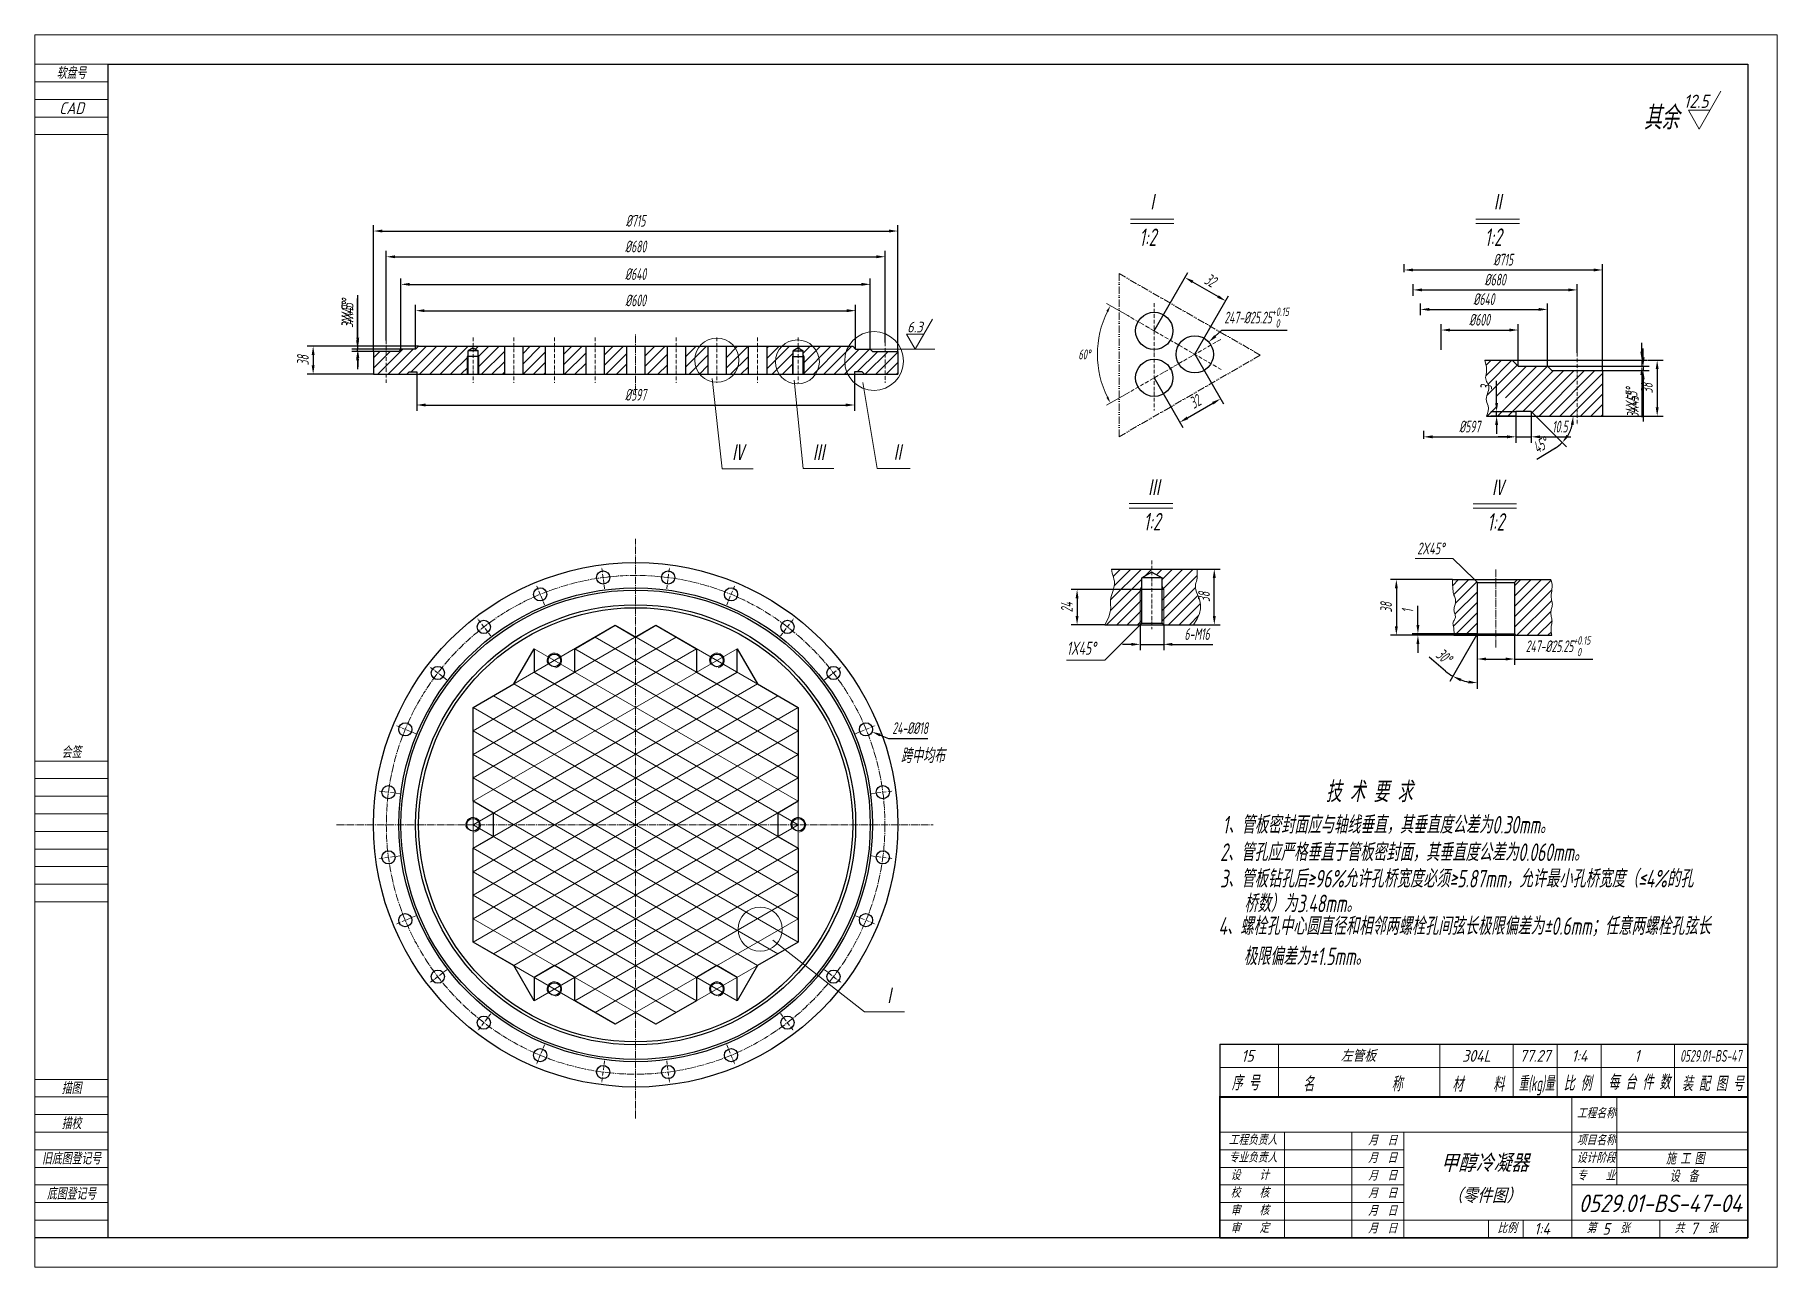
# Model space of a CAD drawing. Header units: millimetres. Extents: x 898 to 3274, y 583 to 2263.
import ezdxf
from ezdxf.enums import TextEntityAlignment as Align

# ---------------------------------------------------------------- set-up
doc = ezdxf.new("R2010")
doc.units = ezdxf.units.MM
doc.header["$PDMODE"] = 3
for name, pattern in [('GEN4A', [17.5, 10, -2.5, 0, -2.5, 0, -2.5]), ('GEN7', [13.75, 10, -1.25, 1.25, -1.25]), ('GEN7A', [7.5, 5, -1.25, 0, -1.25])]:
    doc.linetypes.add(name, pattern=pattern)
for name, color, linetype, lineweight in [('4', 3, 'Continuous', 18), ('4A', 3, 'GEN4A', 18), ('5', 3, 'Continuous', 18), ('6', 2, 'Continuous', 18), ('7', 4, 'GEN7', 18), ('7A', 4, 'GEN7A', 18), ('8', 1, 'Continuous', 18), ('RAHM2', 1, 'Continuous', 18), ('RAHM3', 2, 'Continuous', 18), ('TILE1', 5, 'Continuous', 18)]:
    doc.layers.add(name, color=color, linetype=linetype, lineweight=lineweight)
doc.styles.add('HZ', font='gbeitc.shx', dxfattribs={"width": 0.7, "bigfont": 'hztxt.shx'})
doc.styles.add('HZTXT', font='gbeitc.shx', dxfattribs={"bigfont": 'hztxt.shx'})
doc.styles.add('ROMANC', font='gbeitc.shx', dxfattribs={"bigfont": 'hztxt.shx'})
doc.styles.get("Standard").update_dxf_attribs({"font": 'gbeitc.shx', "bigfont": 'hztxt.shx'})
doc.dimstyles.new('GEN-ISO', dxfattribs={"dimscale": 4, "dimtxt": 4, "dimasz": 3, "dimexe": 2, "dimexo": 0, "dimgap": 1.5, "dimtad": 1, "dimzin": 0, "dimdsep": 46, "dimtxsty": 'HZ', "dimcen": 0, "dimdle": 6, "dimclrd": 256, "dimclre": 256, "dimclrt": 2, "dimadec": 0, "dimazin": 0, "dimtfac": 1, "dimtmove": 0, "dimatfit": 2, "dimldrblk": 'CLOSED', "dimfxl": 0, "dimtolj": 1, "dimtzin": 0, "dimarcsym": 0})
doc.dimstyles.new('GEN-ISO$3', dxfattribs={"dimscale": 4, "dimtxt": 4, "dimasz": 3, "dimexe": 2, "dimexo": 0, "dimgap": 1.5, "dimtad": 1, "dimtih": 1, "dimtoh": 1, "dimdsep": 46, "dimtxsty": 'HZ', "dimcen": 0, "dimdle": 6, "dimclrd": 256, "dimclre": 256, "dimclrt": 2, "dimadec": 0, "dimazin": 0, "dimtfac": 1, "dimtofl": 0, "dimtmove": 0, "dimatfit": 0, "dimldrblk": 'CLOSED', "dimfxl": 0, "dimtolj": 1, "dimarcsym": 0})

msp = doc.modelspace()

# ---------------------------------------------------------------- texts
at = {"layer": '6', "attachment_point": 7, "style": 'HZ'}
for s, insert, char_height, width in [('{\\W0.75;其余}', (3092.2039, 2133.9134), 32, 99.823543), ('{\\W0.75;Ⅰ}', (2412.4355, 2022.6341), 24, 37.361829), ('{\\W0.75;Ⅱ}', (2883.5562, 2022.7213), 24, 37.361829), ('{\\W0.75;1:2}', (2404.2084, 1974.9419), 24, 56.330743), ('{\\W0.75;1:2}', (2875.3291, 1975.0291), 24, 56.330743), ('{\\W0.75;Ⅳ}', (1847.4019, 1681.1515), 24, 37.361829), ('{\\W0.75;Ⅲ}', (1957.6122, 1681.2395), 24, 37.361829), ('{\\W0.75;Ⅱ}', (2065.0827, 1681.3923), 24, 37.361829), ('{\\W0.75;Ⅲ}', (2414.7727, 1633.5211), 24, 37.361829), ('{\\W0.75;Ⅳ}', (2883.5449, 1633.1836), 24, 37.361829), ('{\\W0.75;1:2}', (2410.0606, 1587.2195), 24, 56.330743), ('{\\W0.75;1:2}', (2878.8328, 1586.882), 24, 56.330743), ('{\\W0.750019;2X45%%D}', (2783.2076, 1554.7773), 15.9996, 75.107648), ('{\\W0.75;1X45%%D}', (2305.3512, 1417.7251), 18, 84.496114), ('{\\W0.75;跨中均布}', (2079.13, 1270.2214), 20, 124.899429), ('{\\W0.750009;技 术 要 求}', (2658.7046, 1216.7937), 28, 240.749398), ('{\\W0.750009;1、管板密封面应与轴线垂直，其垂直度公差为0.30mm。}', (2517.8736, 1173.3112), 24, 919.264245), ('{\\W0.75;2、管孔应严格垂直于管板密封面，其垂直度公差为0.060mm。}', (2514.5329, 1135.8444), 24, 1013.089371), ('{\\W0.75;3、管板钻孔后≥96%允许孔桥宽度必须≥5.87mm，允许最小孔桥宽度（≤4%的孔}', (2514.427, 1099.7822), 24, 1313.424), ('{\\W0.75;桥数）为3.48mm。}', (2547.3394, 1066.3207), 24, 300.334629), ('{\\W0.75;4、螺栓孔中心圆直径和相邻两螺栓孔间弦长极限偏差为%%P0.6mm；任意两螺栓孔弦长}', (2512.1885, 1033.5862), 24, 1388.003657), ('{\\W0.75;极限偏差为%%P1.5mm。}', (2546.4556, 994.6024), 24, 356.521371), ('{\\W0.75;Ⅰ}', (2053.8412, 940.7216), 24, 37.361829), ('施 工 图', (3122.44, 722.9266), 16, 93.37344), ('设  备', (3127.6736, 698.9266), 16, 70.03008)]:
    msp.add_mtext(s, dxfattribs=dict(at, insert=insert, char_height=char_height, width=width))
at = {"layer": '6', "color": 2, "insert": (2321.1825, 1820.5578), "char_height": 13.5, "width": 39.39192, "attachment_point": 7, "style": 'HZ'}
msp.add_mtext('60%%D', dxfattribs=at)
at = {"layer": '6', "color": 2, "style": 'HZ'}
for tag, text, height, p in [('甲醇冷凝器', 'TZMC', 24, (2874.9173, 712.7114)), ('（零件图）', 'TZMC2', 20, (2874.9173, 670.4156)), ('0529.01-BS-47-04', 'TH', 24, (3114.7142, 657.9029)), ('5', 'TZXH', 16, (3040.7176, 627.0149)), ('7', 'TZZS', 16, (3160.4254, 627.6635))]:
    msp.add_attdef(tag, text=text, height=height, dxfattribs=at).set_placement(p, align=Align.CENTER)
msp.add_attdef('1:4', (2942.6737, 627.3392), 'BL', height=16, dxfattribs=at)
at = {"layer": '8'}
for s, insert, char_height, width, attachment_point, style in [('{\\W0.75;序 号}', (2549.1267, 834.023), 20, 78.077143, 5, 'HZ'), ('{\\W0.75;名             称}', (2695.2958, 832.4657), 20, 266.326286, 5, 'HZ'), ('{\\W0.75;材     料}', (2866.3361, 832.0029), 20, 140.826857, 5, 'HZ'), ('{\\W0.6;重(kg)量}', (2945.938, 830.1451), 20, 100.231543, 5, 'HZ'), ('{\\W0.75;比 例}', (3001.8366, 833.3302), 20, 78.077143, 5, 'HZ'), ('{\\W0.75;每 台 件 数}', (3086.0676, 834.9954), 20, 171.961714, 5, 'HZ'), ('{\\W0.75;装 配 图 号}', (3186.2531, 832.8831), 20, 171.961714, 5, 'HZ'), ('工程名称', (3000.7889, 785.8437), 12, 99.847543, 7, 'HZTXT'), ('工程负责人', (2526.0338, 749.5792), 12, 124.827429, 7, 'HZTXT'), ('月  日', (2716.2632, 748.9062), 12, 74.939657, 7, 'HZTXT'), ('项目名称', (3000.7889, 749.1512), 12, 99.847543, 7, 'HZTXT'), ('专业负责人', (2526.0338, 725.5792), 12, 124.827429, 7, 'HZTXT'), ('月  日', (2716.2632, 724.9062), 12, 74.939657, 7, 'HZTXT'), ('设计阶段', (3000.7889, 725.063), 12, 99.847543, 7, 'HZTXT'), ('设    计', (2528.6294, 701.5792), 12, 99.991543, 7, 'HZTXT'), ('月  日', (2716.2632, 700.9062), 12, 74.939657, 7, 'HZTXT'), ('专    业', (3000.7889, 701.063), 12, 99.991543, 7, 'HZTXT'), ('校    核', (2528.6294, 677.5792), 12, 99.991543, 7, 'HZTXT'), ('月  日', (2716.2632, 676.9062), 12, 74.939657, 7, 'HZTXT'), ('审    核', (2528.6294, 653.5792), 12, 99.991543, 7, 'HZTXT'), ('月  日', (2716.2632, 652.9062), 12, 74.939657, 7, 'HZTXT'), ('审    定', (2528.6294, 629.5792), 12, 99.991543, 7, 'HZTXT'), ('比例', (2892.4732, 629.2606), 12, 49.887771, 7, 'HZTXT'), ('第     张', (3014.0542, 629.2606), 12, 112.517486, 7, 'HZTXT'), ('共     张', (3134.0542, 629.2606), 12, 112.517486, 7, 'HZTXT'), ('月  日', (2716.2632, 628.9062), 12, 74.939657, 7, 'HZTXT')]:
    msp.add_mtext(s, dxfattribs=dict(at, insert=insert, char_height=char_height, width=width, attachment_point=attachment_point, style=style))
at = {"layer": 'RAHM3', "style": 'HZ'}
for tag, text, p in [('左管板', 'LJMC', (2702.6735, 870.942)), ('15', 'JH', (2551.8302, 870.942)), ('304L', 'CL', (2864.0022, 870.942)), ('77.27', 'ZL', (2943.7516, 870.942)), ('1:4', 'BL', (3004.5708, 870.942)), ('1', 'MTJS', (3082.8352, 870.942))]:
    msp.add_attdef(tag, text=text, height=16, dxfattribs=at).set_placement(p, align=Align.MIDDLE_CENTER)
at = {"layer": 'RAHM3', "style": 'HZ', "width": 0.7}
msp.add_attdef('0529.01-BS-47', text='ZPTH', height=16, dxfattribs=at).set_placement((3183.5562, 870.942), align=Align.MIDDLE_CENTER)

# ---------------------------------------------------------------- blocks, each defined once
blk = doc.blocks.new('GB-A2')
blk.add_line((25, 10), (0, 10))
blk.add_lwpolyline([(25, 10), (25, 410), (584, 410), (584, 10)], close=True)
at = {"layer": 'RAHM2'}
for p, q in [((25, 404), (0, 404)), ((25, 392), (0, 392))]:
    blk.add_line(p, q, dxfattribs=at)
at = {"layer": 'RAHM2', "color": 1}
for p, q in [((25, 166.5), (0, 166.5)), ((25, 154.5), (0, 154.5)), ((25, 142.5), (0, 142.5)), ((25, 130.5), (0, 130.5)), ((25, 58), (0, 58)), ((25, 46), (0, 46)), ((25, 34), (0, 34)), ((25, 22), (0, 22)), ((25, 16), (0, 16))]:
    blk.add_line(p, q, dxfattribs=at)
at = {"layer": 'RAHM3'}
for p, q in [((25, 410), (0, 410)), ((25, 398), (0, 398)), ((25, 386), (0, 386)), ((25, 172.5), (0, 172.5)), ((25, 160.5), (0, 160.5)), ((25, 148.5), (0, 148.5)), ((25, 136.5), (0, 136.5)), ((25, 124.5), (0, 124.5)), ((25, 64), (0, 64)), ((25, 52), (0, 52)), ((25, 40), (0, 40)), ((25, 28), (0, 28))]:
    blk.add_line(p, q, dxfattribs=at)
at = {"layer": 'TILE1'}
blk.add_line((0, 0), (0, 420), dxfattribs=at)
blk.add_lwpolyline([(0, 420), (594, 420), (594, 0), (0, 0)], dxfattribs=at)
for tag, p in [('MAX', (594, 420)), ('RU', (584, 410)), ('INSERT', (584, 10))]:
    blk.add_attdef(tag, p, '', height=3.5)
at = {"layer": 'RAHM2', "char_height": 4, "attachment_point": 8}
for s, insert, width, style in [('软盘号', (12.5, 405), 17.4835, 'HZ'), ('CAD', (12.5, 393), 12.5019, 'ROMANC'), ('会签', (12.5, 173.5), 11.6477, 'HZ'), ('描图', (12.5, 59), 11.6477, 'HZ'), ('描校', (12.5, 47), 11.6477, 'HZ'), ('旧底图登记号', (12.5, 35), 34.991, 'HZ'), ('底图登记号', (12.5, 23), 29.1552, 'HZ')]:
    blk.add_mtext(s, dxfattribs=dict(at, insert=insert, width=width, style=style))
blk = doc.blocks.new('*D58')
at = {"layer": '5', "lineweight": -2}
for p, q in [((2051, 1308.3), (2062.1, 1303.8)), ((2062.1, 1303.8), (2115.7, 1303.8))]:
    blk.add_line(p, q, dxfattribs=at)
at = {"layer": '5'}
blk.add_solid([(2051.7, 1310.1), (2050.2, 1306.4), (2039.9, 1312.7)], dxfattribs=at)
at = {"layer": 'Defpoints', "color": 0}
for p in [(2023.2, 1319.5), (2039.9, 1312.7)]:
    blk.add_point(p, dxfattribs=at)
at = {"layer": '5', "color": 2, "insert": (2091.9, 1317.8), "char_height": 16, "attachment_point": 5, "style": 'HZ'}
blk.add_mtext('\\A1;24-%%C%%C18', dxfattribs=at)
blk = doc.blocks.new('_CLOSED')
at = {"color": 0, "linetype": 'ByBlock', "lineweight": -2}
for p, q in [((-1, 0.166667), (0, 0)), ((-1, 0.166667), (-1, -0.166667)), ((0, 0), (-1, -0.166667)), ((0, 0), (-1, 0))]:
    blk.add_line(p, q, dxfattribs=at)
blk = doc.blocks.new('*D59')
at = {"layer": '5', "lineweight": -2}
for p, q in [((1330.3, 1838.3), (1269.6, 1838.3)), ((1277.6, 1826.3), (1277.6, 1812.3)), ((1359.9, 1800.3), (1269.6, 1800.3))]:
    blk.add_line(p, q, dxfattribs=at)
at = {"layer": '5'}
for points in [[(1275.6, 1826.3), (1279.6, 1826.3), (1277.6, 1838.3)], [(1275.6, 1812.3), (1279.6, 1812.3), (1277.6, 1800.3)]]:
    blk.add_solid(points, dxfattribs=at)
at = {"layer": 'Defpoints', "color": 0}
for p in [(1330.3, 1838.3), (1277.6, 1800.3), (1359.9, 1800.3)]:
    blk.add_point(p, dxfattribs=at)
at = {"layer": '5', "color": 2, "insert": (1263.6, 1819.3), "char_height": 16, "attachment_point": 5, "rotation": 90, "style": 'HZ'}
blk.add_mtext('\\A1;38', dxfattribs=at)
blk = doc.blocks.new('*D60')
at = {"layer": '5', "lineweight": -2}
for p, q in [((1359.9, 1831.3), (1359.9, 2003.5)), ((2074.9, 1831.3), (2074.9, 2003.5)), ((1371.9, 1995.5), (2062.9, 1995.5))]:
    blk.add_line(p, q, dxfattribs=at)
at = {"layer": '5'}
for points in [[(1371.9, 1997.5), (1371.9, 1993.5), (1359.9, 1995.5)], [(2062.9, 1997.5), (2062.9, 1993.5), (2074.9, 1995.5)]]:
    blk.add_solid(points, dxfattribs=at)
at = {"layer": 'Defpoints', "color": 0}
for p in [(2074.9, 1995.5), (1359.9, 1831.3), (2074.9, 1831.3)]:
    blk.add_point(p, dxfattribs=at)
at = {"layer": '5', "color": 2, "insert": (1717.4, 2009.5), "char_height": 16, "attachment_point": 5, "style": 'HZ'}
blk.add_mtext('\\A1;%%C715', dxfattribs=at)
blk = doc.blocks.new('*D61')
at = {"layer": '5', "lineweight": -2}
for p, q in [((1377.4, 1846.3), (1377.4, 1968.4)), ((1389.4, 1960.4), (2045.7, 1960.4)), ((2057.7, 1843.3), (2057.7, 1968.4))]:
    blk.add_line(p, q, dxfattribs=at)
at = {"layer": '5'}
for points in [[(1389.4, 1962.4), (1389.4, 1958.4), (1377.4, 1960.4)], [(2045.7, 1962.4), (2045.7, 1958.4), (2057.7, 1960.4)]]:
    blk.add_solid(points, dxfattribs=at)
at = {"layer": 'Defpoints', "color": 0}
for p in [(2057.7, 1960.4), (1377.4, 1846.3), (2057.7, 1843.3)]:
    blk.add_point(p, dxfattribs=at)
at = {"layer": '5', "color": 2, "insert": (1717.5, 1974.4), "char_height": 16, "attachment_point": 5, "style": 'HZ'}
blk.add_mtext('\\A1;%%C680', dxfattribs=at)
blk = doc.blocks.new('*D62')
at = {"layer": '5', "lineweight": -2}
for p, q in [((1397.4, 1834.3), (1397.4, 1930.8)), ((2037.4, 1834.3), (2037.4, 1930.8)), ((1409.4, 1922.8), (2025.4, 1922.8))]:
    blk.add_line(p, q, dxfattribs=at)
at = {"layer": '5'}
for points in [[(1409.4, 1924.8), (1409.4, 1920.8), (1397.4, 1922.8)], [(2025.4, 1924.8), (2025.4, 1920.8), (2037.4, 1922.8)]]:
    blk.add_solid(points, dxfattribs=at)
at = {"layer": 'Defpoints', "color": 0}
for p in [(2037.4, 1922.8), (1397.4, 1834.3), (2037.4, 1834.3)]:
    blk.add_point(p, dxfattribs=at)
at = {"layer": '5', "color": 2, "insert": (1717.4, 1936.8), "char_height": 16, "attachment_point": 5, "style": 'HZ'}
blk.add_mtext('\\A1;%%C640', dxfattribs=at)
blk = doc.blocks.new('*D63')
at = {"layer": '5', "lineweight": -2}
for p, q in [((1418.9, 1800.3), (1418.9, 1750.3)), ((2015.9, 1800.3), (2015.9, 1750.3)), ((1430.9, 1758.3), (2003.9, 1758.3))]:
    blk.add_line(p, q, dxfattribs=at)
at = {"layer": '5'}
for points in [[(1430.9, 1760.3), (1430.9, 1756.3), (1418.9, 1758.3)], [(2003.9, 1760.3), (2003.9, 1756.3), (2015.9, 1758.3)]]:
    blk.add_solid(points, dxfattribs=at)
at = {"layer": 'Defpoints', "color": 0}
for p in [(1418.9, 1800.3), (2015.9, 1800.3), (2015.9, 1758.3)]:
    blk.add_point(p, dxfattribs=at)
at = {"layer": '5', "color": 2, "insert": (1717.4, 1772.3), "char_height": 16, "attachment_point": 5, "style": 'HZ'}
blk.add_mtext('\\A1;%%C597', dxfattribs=at)
blk = doc.blocks.new('*D64')
at = {"layer": '5', "lineweight": -2}
for p, q in [((1417.4, 1834.3), (1417.4, 1894.9)), ((1429.4, 1886.9), (2005.4, 1886.9)), ((2017.4, 1834.3), (2017.4, 1894.9))]:
    blk.add_line(p, q, dxfattribs=at)
at = {"layer": '5'}
for points in [[(1429.4, 1888.9), (1429.4, 1884.9), (1417.4, 1886.9)], [(2005.4, 1888.9), (2005.4, 1884.9), (2017.4, 1886.9)]]:
    blk.add_solid(points, dxfattribs=at)
at = {"layer": 'Defpoints', "color": 0}
for p in [(2017.4, 1886.9), (1417.4, 1834.3), (2017.4, 1834.3)]:
    blk.add_point(p, dxfattribs=at)
at = {"layer": '5', "color": 2, "insert": (1717.4, 1900.9), "char_height": 16, "attachment_point": 5, "style": 'HZ'}
blk.add_mtext('\\A1;%%C600', dxfattribs=at)
blk = doc.blocks.new('*X50')
at = {"color": 0}
for p, q in [((461.8, 1225.5), (484.7, 1248.4)), ((461.8, 1239.6), (470.6, 1248.4)), ((467.9, 1217.4), (501.9, 1251.4)), ((482, 1217.4), (516, 1251.4)), ((496.1, 1217.4), (534.1, 1255.4)), ((513.3, 1220.4), (548.3, 1255.4)), ((524.4, 1217.4), (562.4, 1255.4)), ((538.6, 1217.4), (576.6, 1255.4)), ((552.7, 1217.4), (590.7, 1255.4)), ((566.9, 1217.4), (590.7, 1241.2)), ((600.9, 1251.5), (604.9, 1255.4)), ((604.5, 1240.9), (619, 1255.4)), ((604.5, 1226.8), (633.1, 1255.4)), ((609.3, 1217.4), (640.4, 1248.5)), ((581, 1217.4), (590.7, 1227.1)), ((623.4, 1217.4), (640.4, 1234.4)), ((637.6, 1217.4), (640.4, 1220.2))]:
    blk.add_line(p, q, dxfattribs=at)
blk = doc.blocks.new('*D65')
at = {"layer": '5', "lineweight": -2}
for p, q in [((1338.5, 1850.3), (1338.5, 1907.9)), ((1421.4, 1838.3), (1330.5, 1838.3)), ((1397.4, 1834.3), (1330.5, 1834.3)), ((1338.5, 1834.3), (1338.5, 1838.3)), ((1338.5, 1822.3), (1338.5, 1810.3))]:
    blk.add_line(p, q, dxfattribs=at)
at = {"layer": '5'}
for points in [[(1336.5, 1850.3), (1340.5, 1850.3), (1338.5, 1838.3)], [(1336.5, 1822.3), (1340.5, 1822.3), (1338.5, 1834.3)]]:
    blk.add_solid(points, dxfattribs=at)
at = {"layer": 'Defpoints', "color": 0}
for p in [(1338.5, 1838.3), (1397.4, 1834.3), (1421.4, 1838.3)]:
    blk.add_point(p, dxfattribs=at)
at = {"layer": '5', "color": 2, "insert": (1324.5, 1885.1), "char_height": 16, "attachment_point": 5, "rotation": 90, "style": 'HZ'}
blk.add_mtext('\\A1;4X45%%D', dxfattribs=at)
blk = doc.blocks.new('*D66')
at = {"layer": '5', "lineweight": -2}
for p, q in [((1338.2, 1846.3), (1338.2, 1903.7)), ((1397.4, 1834.3), (1330.2, 1834.3)), ((1359.9, 1831.3), (1330.2, 1831.3)), ((1338.2, 1831.3), (1338.2, 1834.3)), ((1338.2, 1819.3), (1338.2, 1807.3))]:
    blk.add_line(p, q, dxfattribs=at)
at = {"layer": '5'}
for points in [[(1336.2, 1846.3), (1340.2, 1846.3), (1338.2, 1834.3)], [(1336.2, 1819.3), (1340.2, 1819.3), (1338.2, 1831.3)]]:
    blk.add_solid(points, dxfattribs=at)
at = {"layer": 'Defpoints', "color": 0}
for p in [(1338.2, 1834.3), (1359.9, 1831.3), (1397.4, 1834.3)]:
    blk.add_point(p, dxfattribs=at)
at = {"layer": '5', "color": 2, "insert": (1324.2, 1881), "char_height": 16, "attachment_point": 5, "rotation": 90, "style": 'HZ'}
blk.add_mtext('\\A1;3X45%%D', dxfattribs=at)
blk = doc.blocks.new('*X51')
at = {"color": 0}
for p, q in [((665.7, 1231.3), (689.7, 1255.4)), ((665.7, 1245.5), (675.6, 1255.4)), ((665.9, 1217.4), (695.8, 1247.4)), ((680, 1217.4), (695.8, 1233.2)), ((694.1, 1217.4), (695.8, 1219.1))]:
    blk.add_line(p, q, dxfattribs=at)
blk = doc.blocks.new('*X52')
at = {"color": 0}
for p, q in [((721.1, 1230.2), (746.3, 1255.4)), ((721.1, 1244.3), (732.1, 1255.4)), ((722.4, 1217.4), (751.3, 1246.2)), ((736.6, 1217.4), (751.3, 1232.1)), ((750.7, 1217.4), (751.3, 1218))]:
    blk.add_line(p, q, dxfattribs=at)
blk = doc.blocks.new('*X53')
at = {"color": 0}
for p, q in [((776.5, 1229.1), (802.8, 1255.4)), ((776.5, 1243.2), (788.7, 1255.4)), ((779, 1217.4), (806.7, 1245.1)), ((793.1, 1217.4), (806.7, 1231))]:
    blk.add_line(p, q, dxfattribs=at)
blk = doc.blocks.new('*X57')
at = {"color": 0}
for p, q in [((998.2, 1224.5), (1029.1, 1255.4)), ((998.2, 1238.6), (1015, 1255.4)), ((998.2, 1252.8), (1000.8, 1255.4)), ((1005.3, 1217.4), (1034.1, 1246.2)), ((1041.2, 1253.3), (1043.3, 1255.4)), ((1047.9, 1217.6), (1085.7, 1255.4)), ((1047.9, 1231.8), (1071.5, 1255.4)), ((1047.9, 1245.9), (1057.4, 1255.4)), ((1061.8, 1217.4), (1099.8, 1255.4)), ((1076, 1217.4), (1114, 1255.4)), ((1090.1, 1217.4), (1124.1, 1251.4)), ((1104.3, 1217.4), (1138.3, 1251.4)), ((1121.4, 1220.4), (1149.4, 1248.4)), ((1132.5, 1217.4), (1163.5, 1248.4)), ((1146.7, 1217.4), (1176.8, 1247.5)), ((1019.4, 1217.4), (1034.1, 1232.1)), ((1033.5, 1217.4), (1034.1, 1217.9)), ((1160.8, 1217.4), (1176.8, 1233.4)), ((1175, 1217.4), (1176.8, 1219.2))]:
    blk.add_line(p, q, dxfattribs=at)
blk = doc.blocks.new('*X54')
at = {"color": 0}
for p, q in [((831.9, 1227.9), (859.4, 1255.4)), ((831.9, 1242.1), (845.3, 1255.4)), ((835.6, 1217.4), (862.1, 1244)), ((849.7, 1217.4), (862.1, 1229.8))]:
    blk.add_line(p, q, dxfattribs=at)
blk = doc.blocks.new('*X55')
at = {"color": 0}
for p, q in [((887.4, 1226.8), (916, 1255.4)), ((887.4, 1240.9), (901.8, 1255.4)), ((887.4, 1255.1), (887.7, 1255.4)), ((892.1, 1217.4), (917.5, 1242.8)), ((906.3, 1217.4), (917.5, 1228.7))]:
    blk.add_line(p, q, dxfattribs=at)
blk = doc.blocks.new('*X56')
at = {"color": 0}
for p, q in [((942.8, 1225.6), (972.6, 1255.4)), ((942.8, 1239.8), (958.4, 1255.4)), ((942.8, 1253.9), (944.3, 1255.4)), ((948.7, 1217.4), (973, 1241.7)), ((962.8, 1217.4), (973, 1227.5))]:
    blk.add_line(p, q, dxfattribs=at)
blk = doc.blocks.new('GEFROG4')
at = {"color": 0}
for p, q in [((0, 0), (5.714286, 10)), ((0, 0), (-2.857143, 5)), ((2.857143, 5), (-2.857143, 5))]:
    blk.add_line(p, q, dxfattribs=at)
for tag, p in [('GEFROU2', (2.416099, 10.1)), ('GEFROU1', (2.45, 5.6))]:
    blk.add_attdef(tag, text='', height=3.5, dxfattribs=at).set_placement(p, align=Align.RIGHT)
blk.add_attdef('GEFROU0', (0, 0), '', height=1, dxfattribs=at)
blk = doc.blocks.new('*D67')
at = {"layer": '5', "lineweight": -2}
for p, q in [((3091.4, 1823.2), (3091.4, 1835.2)), ((2960.8, 1811.2), (3099.4, 1811.2)), ((3091.4, 1811.2), (3091.4, 1805.2)), ((3035.8, 1805.2), (3099.4, 1805.2)), ((3091.4, 1793.2), (3091.4, 1735.9))]:
    blk.add_line(p, q, dxfattribs=at)
at = {"layer": '5'}
for points in [[(3089.4, 1823.2), (3093.4, 1823.2), (3091.4, 1811.2)], [(3089.4, 1793.2), (3093.4, 1793.2), (3091.4, 1805.2)]]:
    blk.add_solid(points, dxfattribs=at)
at = {"layer": 'Defpoints', "color": 0}
for p in [(2960.8, 1811.2), (3035.8, 1805.2), (3091.4, 1805.2)]:
    blk.add_point(p, dxfattribs=at)
at = {"layer": '5', "color": 2, "insert": (3077.4, 1758.5), "char_height": 16, "attachment_point": 5, "rotation": 90, "style": 'HZ'}
blk.add_mtext('\\A1;3X45%%D', dxfattribs=at)
blk = doc.blocks.new('*D68')
at = {"layer": '5', "lineweight": -2}
for p, q in [((3089.5, 1831.2), (3089.5, 1843.2)), ((2912.8, 1819.2), (3097.5, 1819.2)), ((2960.8, 1811.2), (3097.5, 1811.2)), ((3089.5, 1819.2), (3089.5, 1811.2)), ((3089.5, 1799.2), (3089.5, 1741.6))]:
    blk.add_line(p, q, dxfattribs=at)
at = {"layer": '5'}
for points in [[(3087.5, 1831.2), (3091.5, 1831.2), (3089.5, 1819.2)], [(3087.5, 1799.2), (3091.5, 1799.2), (3089.5, 1811.2)]]:
    blk.add_solid(points, dxfattribs=at)
at = {"layer": 'Defpoints', "color": 0}
for p in [(2912.8, 1819.2), (2960.8, 1811.2), (3089.5, 1811.2)]:
    blk.add_point(p, dxfattribs=at)
at = {"layer": '5', "color": 2, "insert": (3075.5, 1764.4), "char_height": 16, "attachment_point": 5, "rotation": 90, "style": 'HZ'}
blk.add_mtext('\\A1;4X45%%D', dxfattribs=at)
blk = doc.blocks.new('*X40')
at = {"color": 0}
for p, q in [((1978.7, 1215), (2000, 1236.3)), ((1979.1, 1229.5), (1985.8, 1236.3)), ((1981.8, 1204), (2014.1, 1236.3)), ((1980.1, 1188.2), (2021.5, 1229.5)), ((1992.9, 1186.8), (2034.4, 1228.3)), ((1994.7, 1160.3), (2062.7, 1228.3)), ((2005.5, 1185.2), (2048.5, 1228.3)), ((2008.8, 1160.3), (2070.8, 1222.3)), ((2029, 1166.3), (2085, 1222.3)), ((2041.9, 1165.1), (2099.1, 1222.3)), ((2051.3, 1160.3), (2113.3, 1222.3)), ((2065.4, 1160.3), (2127.4, 1222.3)), ((2079.5, 1160.3), (2137.7, 1218.5)), ((2093.7, 1160.3), (2137.7, 1204.3)), ((2107.8, 1160.3), (2137.7, 1190.2)), ((1980.5, 1160.3), (1994.1, 1173.9)), ((2122, 1160.3), (2137.7, 1176)), ((2136.1, 1160.3), (2137.7, 1161.9))]:
    blk.add_line(p, q, dxfattribs=at)
blk = doc.blocks.new('*D69')
at = {"layer": '5', "lineweight": -2}
for p, q in [((2765.3, 1939.4), (2765.3, 1950.4)), ((3035.8, 1805.2), (3035.8, 1950.4)), ((2777.3, 1942.4), (3023.8, 1942.4))]:
    blk.add_line(p, q, dxfattribs=at)
at = {"layer": '5'}
for points in [[(2777.3, 1944.4), (2777.3, 1940.4), (2765.3, 1942.4)], [(3023.8, 1944.4), (3023.8, 1940.4), (3035.8, 1942.4)]]:
    blk.add_solid(points, dxfattribs=at)
at = {"layer": 'Defpoints', "color": 0}
for p in [(2765.3, 1939.4), (3035.8, 1942.4), (3035.8, 1805.2)]:
    blk.add_point(p, dxfattribs=at)
at = {"layer": '5', "color": 2, "insert": (2900.6, 1956.4), "char_height": 16, "attachment_point": 5, "style": 'HZ'}
blk.add_mtext('\\A1;%%C715', dxfattribs=at)
blk = doc.blocks.new('_NONE')
blk = doc.blocks.new('*D70')
at = {"layer": '5', "lineweight": -2}
for p, q in [((2865.2, 1446.4), (2865.2, 1404)), ((2916, 1446.4), (2916, 1404)), ((2877.2, 1412), (2904, 1412)), ((2916, 1412), (3022.8, 1412))]:
    blk.add_line(p, q, dxfattribs=at)
at = {"layer": '5'}
for points in [[(2877.2, 1414), (2877.2, 1410), (2865.2, 1412)], [(2904, 1414), (2904, 1410), (2916, 1412)]]:
    blk.add_solid(points, dxfattribs=at)
at = {"layer": 'Defpoints', "color": 0}
for p in [(2865.2, 1446.4), (2916, 1446.4), (2916, 1412)]:
    blk.add_point(p, dxfattribs=at)
at = {"layer": '5', "color": 2, "insert": (2975.4, 1429.4), "char_height": 16, "attachment_point": 5, "style": 'HZ'}
blk.add_mtext('\\A1;247-%%C25.25{\\H1.42x;\\C3;{\\H0.5x;\\S+0.15^  0;}}', dxfattribs=at)
blk = doc.blocks.new('*D71')
at = {"layer": '5', "lineweight": -2}
for p, q in [((2424.5, 1859.4), (2470.6, 1939.1)), ((2477, 1926.2), (2511.6, 1906.2)), ((2480, 1827.4), (2526, 1907.1))]:
    blk.add_line(p, q, dxfattribs=at)
at = {"layer": '5'}
for points in [[(2478, 1927.9), (2476, 1924.4), (2466.6, 1932.2)], [(2512.6, 1907.9), (2510.6, 1904.4), (2522, 1900.2)]]:
    blk.add_solid(points, dxfattribs=at)
at = {"layer": 'Defpoints', "color": 0}
for p in [(2522, 1900.2), (2424.5, 1859.4), (2480, 1827.4)]:
    blk.add_point(p, dxfattribs=at)
at = {"layer": '5', "color": 2, "insert": (2501.3, 1928.3), "char_height": 16, "attachment_point": 5, "rotation": 330, "style": 'HZ'}
blk.add_mtext('\\A1;32', dxfattribs=at)
blk = doc.blocks.new('*D72')
at = {"layer": '5', "lineweight": -2}
for p, q in [((2507.9, 1852.2), (2516.9, 1860.2)), ((2516.9, 1860.2), (2605.7, 1860.2))]:
    blk.add_line(p, q, dxfattribs=at)
at = {"layer": '5'}
blk.add_solid([(2506.6, 1853.7), (2509.3, 1850.7), (2499, 1844.2)], dxfattribs=at)
at = {"layer": 'Defpoints', "color": 0}
for p in [(2499, 1844.2), (2461, 1810.5)]:
    blk.add_point(p, dxfattribs=at)
at = {"layer": '5', "color": 2, "insert": (2564.3, 1877.5), "char_height": 16, "attachment_point": 5, "style": 'HZ'}
blk.add_mtext('\\A1;247-%%C25.25{\\H1.42x;\\C3;{\\H0.5x;\\S+0.15^  0;}}', dxfattribs=at)
blk = doc.blocks.new('*X45')
at = {"color": 0}
for p, q in [((1467.1, 844.9), (1509, 886.7)), ((1470.6, 876.6), (1480.7, 886.7)), ((1472, 863.9), (1494.8, 886.7)), ((1513.2, 876.8), (1523.1, 886.7)), ((1529.7, 879.1), (1537.3, 886.7)), ((1537.3, 872.6), (1551.4, 886.7)), ((1537.3, 858.4), (1565.5, 886.7)), ((1537.3, 844.3), (1579.7, 886.7)), ((1461.3, 810.7), (1509.6, 859.1)), ((1466.8, 830.4), (1509.6, 873.2)), ((1537.3, 830.2), (1585.2, 878.1)), ((1537.3, 816), (1582.7, 861.5)), ((1475.4, 810.7), (1509.6, 844.9)), ((1546.1, 810.7), (1586.1, 850.7)), ((1560.3, 810.7), (1589.4, 839.9)), ((1489.5, 810.7), (1509.6, 830.8)), ((1503.7, 810.7), (1509.6, 816.6)), ((1574.4, 810.7), (1587.1, 823.5))]:
    blk.add_line(p, q, dxfattribs=at)
blk = doc.blocks.new('*D73')
at = {"layer": '5', "lineweight": -2}
for p, q in [((2405.5, 1506.6), (2311.4, 1506.6)), ((2319.4, 1494.6), (2319.4, 1470.6)), ((2357.2, 1458.6), (2311.4, 1458.6))]:
    blk.add_line(p, q, dxfattribs=at)
at = {"layer": '5'}
for points in [[(2317.4, 1494.6), (2321.4, 1494.6), (2319.4, 1506.6)], [(2317.4, 1470.6), (2321.4, 1470.6), (2319.4, 1458.6)]]:
    blk.add_solid(points, dxfattribs=at)
at = {"layer": 'Defpoints', "color": 0}
for p in [(2405.5, 1506.6), (2319.4, 1458.6), (2357.2, 1458.6)]:
    blk.add_point(p, dxfattribs=at)
at = {"layer": '5', "color": 2, "insert": (2305.4, 1482.6), "char_height": 16, "attachment_point": 5, "rotation": 90, "style": 'HZ'}
blk.add_mtext('\\A1;24', dxfattribs=at)
blk = doc.blocks.new('*D74')
at = {"layer": '5', "lineweight": -2}
for p, q in [((2483, 1534.6), (2514.5, 1534.6)), ((2506.5, 1470.6), (2506.5, 1522.6)), ((2478.2, 1458.6), (2514.5, 1458.6))]:
    blk.add_line(p, q, dxfattribs=at)
at = {"layer": '5'}
for points in [[(2504.5, 1522.6), (2508.5, 1522.6), (2506.5, 1534.6)], [(2504.5, 1470.6), (2508.5, 1470.6), (2506.5, 1458.6)]]:
    blk.add_solid(points, dxfattribs=at)
at = {"layer": 'Defpoints', "color": 0}
for p in [(2483, 1534.6), (2506.5, 1534.6), (2478.2, 1458.6)]:
    blk.add_point(p, dxfattribs=at)
at = {"layer": '5', "color": 2, "insert": (2492.5, 1496.6), "char_height": 16, "attachment_point": 5, "rotation": 90, "style": 'HZ'}
blk.add_mtext('\\A1;38', dxfattribs=at)
blk = doc.blocks.new('*D75')
at = {"layer": '5', "lineweight": -2}
for p, q in [((2405.5, 1458.6), (2405.5, 1424)), ((2437.5, 1458.6), (2437.5, 1424)), ((2393.5, 1432), (2381.5, 1432)), ((2405.5, 1432), (2437.5, 1432)), ((2449.5, 1432), (2504.6, 1432))]:
    blk.add_line(p, q, dxfattribs=at)
at = {"layer": '5'}
for points in [[(2393.5, 1434), (2393.5, 1430), (2405.5, 1432)], [(2449.5, 1434), (2449.5, 1430), (2437.5, 1432)]]:
    blk.add_solid(points, dxfattribs=at)
at = {"layer": 'Defpoints', "color": 0}
for p in [(2405.5, 1458.6), (2437.5, 1458.6), (2437.5, 1432)]:
    blk.add_point(p, dxfattribs=at)
at = {"layer": '5', "color": 2, "insert": (2483, 1446), "char_height": 16, "attachment_point": 5, "style": 'HZ'}
blk.add_mtext('\\A1;6-M16', dxfattribs=at)
blk = doc.blocks.new('*D76')
at = {"layer": '5', "lineweight": -2}
for p, q in [((2480, 1827.4), (2519, 1759.8)), ((2424.5, 1795.4), (2463.5, 1727.8)), ((2469.9, 1740.7), (2504.6, 1760.7))]:
    blk.add_line(p, q, dxfattribs=at)
at = {"layer": '5'}
for points in [[(2503.6, 1762.5), (2505.6, 1759), (2515, 1766.7)], [(2468.9, 1742.5), (2470.9, 1739), (2459.5, 1734.7)]]:
    blk.add_solid(points, dxfattribs=at)
at = {"layer": 'Defpoints', "color": 0}
for p in [(2480, 1827.4), (2424.5, 1795.4), (2515, 1766.7)]:
    blk.add_point(p, dxfattribs=at)
at = {"layer": '5', "color": 2, "insert": (2480.3, 1762.9), "char_height": 16, "attachment_point": 5, "rotation": 30, "style": 'HZ'}
blk.add_mtext('\\A1;32', dxfattribs=at)
blk = doc.blocks.new('*D77')
at = {"layer": '5', "lineweight": -2}
for p, q in [((2831.4, 1520.4), (2746.8, 1520.4)), ((2754.8, 1508.4), (2754.8, 1456.4)), ((2796.5, 1444.4), (2746.8, 1444.4))]:
    blk.add_line(p, q, dxfattribs=at)
at = {"layer": '5'}
for points in [[(2752.8, 1508.4), (2756.8, 1508.4), (2754.8, 1520.4)], [(2752.8, 1456.4), (2756.8, 1456.4), (2754.8, 1444.4)]]:
    blk.add_solid(points, dxfattribs=at)
at = {"layer": 'Defpoints', "color": 0}
for p in [(2831.4, 1520.4), (2754.8, 1444.4), (2796.5, 1444.4)]:
    blk.add_point(p, dxfattribs=at)
at = {"layer": '5', "color": 2, "insert": (2740.8, 1482.4), "char_height": 16, "attachment_point": 5, "rotation": 90, "style": 'HZ'}
blk.add_mtext('\\A1;38', dxfattribs=at)
blk = doc.blocks.new('*D78')
at = {"layer": '5', "lineweight": -2}
for p, q in [((2784.2, 1458.4), (2784.2, 1484.7)), ((2865.2, 1446.4), (2776.2, 1446.4)), ((2864.1, 1444.4), (2776.2, 1444.4)), ((2784.2, 1444.4), (2784.2, 1446.4)), ((2784.2, 1432.4), (2784.2, 1420.4))]:
    blk.add_line(p, q, dxfattribs=at)
at = {"layer": '5'}
for points in [[(2782.2, 1458.4), (2786.2, 1458.4), (2784.2, 1446.4)], [(2782.2, 1432.4), (2786.2, 1432.4), (2784.2, 1444.4)]]:
    blk.add_solid(points, dxfattribs=at)
at = {"layer": 'Defpoints', "color": 0}
for p in [(2784.2, 1446.4), (2864.1, 1444.4), (2865.2, 1446.4)]:
    blk.add_point(p, dxfattribs=at)
at = {"layer": '5', "color": 2, "insert": (2770.2, 1477.5), "char_height": 16, "attachment_point": 5, "rotation": 90, "style": 'HZ'}
blk.add_mtext('\\A1;1', dxfattribs=at)
blk = doc.blocks.new('*X48')
at = {"color": 0}
for p, q in [((2018, 900.7), (2054.7, 937.4)), ((2018, 914.9), (2040.5, 937.4)), ((2018, 929), (2026.4, 937.4)), ((2018, 886.6), (2067.9, 936.5)), ((2018, 872.4), (2068.8, 923.3)), ((2021.1, 861.4), (2068.6, 908.9)), ((2035.2, 861.4), (2067.5, 893.7)), ((2049.4, 861.4), (2069, 881)), ((2063.5, 861.4), (2068, 865.9))]:
    blk.add_line(p, q, dxfattribs=at)
blk = doc.blocks.new('*X47')
at = {"color": 0}
for p, q in [((1933.5, 929.4), (1941.5, 937.4)), ((1935.1, 916.9), (1955.7, 937.4)), ((1937.1, 904.7), (1966.5, 934.1)), ((1934.5, 873.9), (1967.2, 906.5)), ((1936.6, 890.1), (1967.2, 920.6)), ((1936.3, 861.4), (1967.2, 892.4)), ((1950.4, 861.4), (1967.2, 878.2)), ((1964.5, 861.4), (1967.2, 864.1))]:
    blk.add_line(p, q, dxfattribs=at)
blk = doc.blocks.new('*D79')
at = {"layer": '5', "lineweight": -2}
for p, q in [((2864.1, 1444.4), (2827.8, 1381.5)), ((2865.2, 1446.4), (2865.2, 1371.5)), ((2822, 1395.4), (2799.5, 1414.4))]:
    blk.add_line(p, q, dxfattribs=at)
for start, end in [(229.7045, 239.9994), (250.2942, 259.7052)]:
    blk.add_arc((2865.2, 1446.4), 66.9, start, end, dxfattribs=at)
at = {"layer": '5'}
for points in [[(2841.9, 1381.6), (2843.5, 1385.2), (2831.8, 1388.5)], [(2853.5, 1382.6), (2853.1, 1378.6), (2865.2, 1379.5)]]:
    blk.add_solid(points, dxfattribs=at)
at = {"layer": 'Defpoints', "color": 0}
for p in [(2865.2, 1544.4), (2864.1, 1444.4), (2865.2, 1446.4), (2865.2, 1446.4), (2853.6, 1380.5)]:
    blk.add_point(p, dxfattribs=at)
at = {"layer": '5', "color": 2, "insert": (2819.8, 1415.6), "char_height": 16, "attachment_point": 5, "rotation": 319.7045, "style": 'HZ'}
blk.add_mtext('\\A1;30%%D', dxfattribs=at)
blk = doc.blocks.new('*D80')
at = {"layer": '5', "lineweight": -2}
for p, q in [((2777.9, 1907.3), (2777.9, 1923.2)), ((2789.9, 1915.2), (2989.3, 1915.2)), ((3001.3, 1829.2), (3001.3, 1923.2))]:
    blk.add_line(p, q, dxfattribs=at)
at = {"layer": '5'}
for points in [[(2789.9, 1917.2), (2789.9, 1913.2), (2777.9, 1915.2)], [(2989.3, 1917.2), (2989.3, 1913.2), (3001.3, 1915.2)]]:
    blk.add_solid(points, dxfattribs=at)
at = {"layer": 'Defpoints', "color": 0}
for p in [(2777.9, 1907.3), (3001.3, 1915.2), (3001.3, 1829.2)]:
    blk.add_point(p, dxfattribs=at)
at = {"layer": '5', "color": 2, "insert": (2889.6, 1929.2), "char_height": 16, "attachment_point": 5, "style": 'HZ'}
blk.add_mtext('\\A1;%%C680', dxfattribs=at)
blk = doc.blocks.new('*D81')
at = {"layer": '5', "lineweight": -2}
for p, q in [((2787.8, 1881), (2787.8, 1896.6)), ((2799.8, 1888.6), (2948.8, 1888.6)), ((2960.8, 1811.2), (2960.8, 1896.6))]:
    blk.add_line(p, q, dxfattribs=at)
at = {"layer": '5'}
for points in [[(2799.8, 1890.6), (2799.8, 1886.6), (2787.8, 1888.6)], [(2948.8, 1890.6), (2948.8, 1886.6), (2960.8, 1888.6)]]:
    blk.add_solid(points, dxfattribs=at)
at = {"layer": 'Defpoints', "color": 0}
for p in [(2787.8, 1881), (2960.8, 1888.6), (2960.8, 1811.2)]:
    blk.add_point(p, dxfattribs=at)
at = {"layer": '5', "color": 2, "insert": (2874.3, 1902.6), "char_height": 16, "attachment_point": 5, "style": 'HZ'}
blk.add_mtext('\\A1;%%C640', dxfattribs=at)
blk = doc.blocks.new('*D82')
at = {"layer": '5', "lineweight": -2}
for p, q in [((2917.8, 1743.2), (2917.8, 1706.9)), ((2792.1, 1712.1), (2792.1, 1722.9)), ((2804.1, 1714.9), (2905.8, 1714.9))]:
    blk.add_line(p, q, dxfattribs=at)
at = {"layer": '5'}
for points in [[(2804.1, 1716.9), (2804.1, 1712.9), (2792.1, 1714.9)], [(2905.8, 1716.9), (2905.8, 1712.9), (2917.8, 1714.9)]]:
    blk.add_solid(points, dxfattribs=at)
at = {"layer": 'Defpoints', "color": 0}
for p in [(2917.8, 1743.2), (2792.1, 1712.1), (2917.8, 1714.9)]:
    blk.add_point(p, dxfattribs=at)
at = {"layer": '5', "color": 2, "insert": (2854.9, 1728.9), "char_height": 16, "attachment_point": 5, "style": 'HZ'}
blk.add_mtext('\\A1;%%C597', dxfattribs=at)
blk = doc.blocks.new('*D83')
at = {"layer": '5', "lineweight": -2}
for p, q in [((2891.5, 1761.2), (2891.5, 1791.1)), ((2917.8, 1749.2), (2883.5, 1749.2)), ((2917.8, 1743.2), (2883.5, 1743.2)), ((2891.5, 1743.2), (2891.5, 1749.2)), ((2891.5, 1731.2), (2891.5, 1719.2))]:
    blk.add_line(p, q, dxfattribs=at)
at = {"layer": '5'}
for points in [[(2889.5, 1761.2), (2893.5, 1761.2), (2891.5, 1749.2)], [(2889.5, 1731.2), (2893.5, 1731.2), (2891.5, 1743.2)]]:
    blk.add_solid(points, dxfattribs=at)
at = {"layer": 'Defpoints', "color": 0}
for p in [(2891.5, 1749.2), (2917.8, 1749.2), (2917.8, 1743.2)]:
    blk.add_point(p, dxfattribs=at)
at = {"layer": '5', "color": 2, "insert": (2877.5, 1782.1), "char_height": 16, "attachment_point": 5, "rotation": 90, "style": 'HZ'}
blk.add_mtext('\\A1;3', dxfattribs=at)
blk = doc.blocks.new('*D84')
at = {"layer": '5', "lineweight": -2}
for p, q in [((2917.8, 1743.2), (2917.8, 1706.9)), ((2938.8, 1749.2), (2938.8, 1706.9)), ((2905.8, 1714.9), (2893.8, 1714.9)), ((2917.8, 1714.9), (2938.8, 1714.9)), ((2950.8, 1714.9), (2992.8, 1714.9))]:
    blk.add_line(p, q, dxfattribs=at)
at = {"layer": '5'}
for points in [[(2905.8, 1716.9), (2905.8, 1712.9), (2917.8, 1714.9)], [(2950.8, 1716.9), (2950.8, 1712.9), (2938.8, 1714.9)]]:
    blk.add_solid(points, dxfattribs=at)
at = {"layer": 'Defpoints', "color": 0}
for p in [(2917.8, 1743.2), (2938.8, 1749.2), (2938.8, 1714.9)]:
    blk.add_point(p, dxfattribs=at)
at = {"layer": '5', "color": 2, "insert": (2977.8, 1728.9), "char_height": 16, "attachment_point": 5, "style": 'HZ'}
blk.add_mtext('\\A1;10.5', dxfattribs=at)
blk = doc.blocks.new('*D85')
at = {"layer": '5', "lineweight": -2}
for p, q in [((2944.8, 1743.2), (2986.7, 1701.3)), ((2971.6, 1699.6), (2946.3, 1684))]:
    blk.add_line(p, q, dxfattribs=at)
for start, end in [(328.4487, 346.5513), (301.5513, 315)]:
    blk.add_arc((2944.8, 1743.2), 51.2, start, end, dxfattribs=at)
at = {"layer": '5'}
for points in [[(2992.7, 1731.5), (2996.6, 1731.1), (2996, 1743.2)], [(2990, 1715.2), (2986.9, 1717.7), (2981, 1707)]]:
    blk.add_solid(points, dxfattribs=at)
at = {"layer": 'Defpoints', "color": 0}
for p in [(2877.8, 1743.2), (2938.8, 1749.2), (2944.8, 1743.2), (3035.8, 1743.2), (2994.3, 1730)]:
    blk.add_point(p, dxfattribs=at)
at = {"layer": '5', "color": 2, "insert": (2951.6, 1703.7), "char_height": 16, "attachment_point": 5, "rotation": 31.5513, "style": 'HZ'}
blk.add_mtext('\\A1;45%%D', dxfattribs=at)
blk = doc.blocks.new('*D86')
at = {"layer": '5', "lineweight": -2}
for p, q in [((2815.9, 1833.3), (2815.9, 1868.5)), ((2827.9, 1860.5), (2908.8, 1860.5)), ((2920.8, 1811.2), (2920.8, 1868.5))]:
    blk.add_line(p, q, dxfattribs=at)
at = {"layer": '5'}
for points in [[(2827.9, 1862.5), (2827.9, 1858.5), (2815.9, 1860.5)], [(2908.8, 1862.5), (2908.8, 1858.5), (2920.8, 1860.5)]]:
    blk.add_solid(points, dxfattribs=at)
at = {"layer": 'Defpoints', "color": 0}
for p in [(2920.8, 1860.5), (2815.9, 1833.3), (2920.8, 1811.2)]:
    blk.add_point(p, dxfattribs=at)
at = {"layer": '5', "color": 2, "insert": (2868.3, 1874.5), "char_height": 16, "attachment_point": 5, "style": 'HZ'}
blk.add_mtext('\\A1;%%C600', dxfattribs=at)
blk = doc.blocks.new('*D87')
at = {"layer": '5', "lineweight": -2}
for p, q in [((3098.4, 1819.2), (3118.5, 1819.2)), ((3110.5, 1807.2), (3110.5, 1755.2)), ((3035.8, 1743.2), (3118.5, 1743.2))]:
    blk.add_line(p, q, dxfattribs=at)
at = {"layer": '5'}
for points in [[(3108.5, 1807.2), (3112.5, 1807.2), (3110.5, 1819.2)], [(3108.5, 1755.2), (3112.5, 1755.2), (3110.5, 1743.2)]]:
    blk.add_solid(points, dxfattribs=at)
at = {"layer": 'Defpoints', "color": 0}
for p in [(3098.4, 1819.2), (3035.8, 1743.2), (3110.5, 1743.2)]:
    blk.add_point(p, dxfattribs=at)
at = {"layer": '5', "color": 2, "insert": (3096.5, 1781.2), "char_height": 16, "attachment_point": 5, "rotation": 90, "style": 'HZ'}
blk.add_mtext('\\A1;38', dxfattribs=at)

# ---------------------------------------------------------------- dimensions: what is measured, and where the dimension line sits
at = {"layer": '5'}
for base, p1, p2, text, override, picture, middle in [((2074.9061, 1995.5205), (1359.9061, 1831.3251), (2074.9061, 1831.3251), '%%C715', {"dimaunit": 1}, '*D60', (1717.4061, 2009.5205)), ((2057.6561, 1960.3695), (1377.4061, 1846.3251), (2057.6561, 1843.3251), '%%C680', {"dimaunit": 1}, '*D61', (1717.5311, 1974.3695)), ((3035.8034, 1942.3921), (2765.3488, 1939.3667), (3035.8034, 1805.227), '%%C715', {"dimlfac": 2, "dimblk1": 'NONE', "dimaunit": 1}, '*D69', (2900.5761, 1956.3921)), ((2037.4061, 1922.8218), (1397.4061, 1834.3251), (2037.4061, 1834.3251), '%%C640', {"dimaunit": 1}, '*D62', (1717.4061, 1936.8218)), ((3001.3034, 1915.1587), (2777.9293, 1907.3009), (3001.3034, 1829.227), '%%C680', {"dimlfac": 2, "dimblk1": 'NONE', "dimaunit": 1}, '*D80', (2889.6163, 1929.1587)), ((2017.4061, 1886.8719), (1417.4061, 1834.3251), (2017.4061, 1834.3251), '%%C600', {"dimaunit": 1}, '*D64', (1717.4061, 1900.8719)), ((2960.8034, 1888.563), (2787.8113, 1881.0332), (2960.8034, 1811.227), '%%C640', {"dimlfac": 2, "dimblk1": 'NONE', "dimaunit": 1}, '*D81', (2874.3073, 1902.563)), ((2920.8034, 1860.4601), (2815.8583, 1833.2623), (2920.8034, 1811.227), '%%C600', {"dimlfac": 2, "dimblk1": 'NONE', "dimaunit": 1}, '*D86', (2868.3308, 1874.4601)), ((2015.9061, 1758.2512), (1418.9061, 1800.3251), (2015.9061, 1800.3251), '%%C597', {"dimaunit": 1}, '*D63', (1717.4061, 1772.2512)), ((2917.8034, 1714.9154), (2792.0656, 1712.1421), (2917.8034, 1743.227), '%%C597', {"dimlfac": 2, "dimblk1": 'NONE', "dimaunit": 1}, '*D82', (2854.9345, 1728.9154)), ((2938.8034, 1714.9353), (2917.8034, 1743.227), (2938.8034, 1749.227), '10.5', {"dimaunit": 1}, '*D84', (2977.7867, 1728.9353))]:
    dim = msp.add_linear_dim(base=base, p1=p1, p2=p2, text=text, dimstyle='GEN-ISO', override=override, dxfattribs=at)
    dim.commit()
    dim.dimension.update_dxf_attribs({"geometry": picture, "text_midpoint": middle})
for base, p1, p2, angle, text, picture, middle in [((2522.0059, 1900.1814), (2424.5404, 1859.3663), (2479.9661, 1827.3663), 330, '32', '*D71', (2501.293, 1928.3057)), ((2514.9652, 1766.7461), (2424.5404, 1795.3663), (2479.9661, 1827.3663), 30, '32', '*D76', (2480.2524, 1762.8705)), ((2319.3905, 1458.5568), (2405.5177, 1506.5568), (2357.2279, 1458.5568), 90, '24', '*D73', (2305.3905, 1482.5568)), ((2784.1551, 1446.3782), (2864.0912, 1444.3782), (2865.2459, 1446.3782), 90, '1', '*D78', (2770.1551, 1477.5449)), ((2916.0459, 1412.0334), (2865.2459, 1446.3782), (2916.0459, 1446.3782), 180, '247-%%C25.25{\\H1.42x;\\C3;{\\H0.5x;\\S+0.15^  0;}}', '*D70', (2975.4404, 1429.3934))]:
    dim = msp.add_linear_dim(base=base, p1=p1, p2=p2, angle=angle, text=text, dimstyle='GEN-ISO', dxfattribs=at)
    dim.commit()
    dim.dimension.update_dxf_attribs({"geometry": picture, "text_midpoint": middle})
for base, p1, p2, text, picture, middle in [((1338.1567, 1834.3251), (1359.9061, 1831.3251), (1397.4061, 1834.3251), '3X45%%D', '*D66', (1324.1567, 1881.0084)), ((1338.5431, 1838.3251), (1397.4061, 1834.3251), (1421.4061, 1838.3251), '4X45%%D', '*D65', (1324.5431, 1885.1251)), ((1277.5676, 1800.3251), (1330.321, 1838.3251), (1359.9061, 1800.3251), '38', '*D59', (1263.5676, 1819.3251)), ((3089.5102, 1811.227), (2912.8034, 1819.227), (2960.8034, 1811.227), '4X45%%D', '*D68', (3075.5102, 1764.427)), ((3091.4499, 1805.227), (2960.8034, 1811.227), (3035.8034, 1805.227), '3X45%%D', '*D67', (3077.4499, 1758.5437)), ((3110.5451, 1743.227), (3098.4014, 1819.227), (3035.8034, 1743.227), '38', '*D87', (3096.5451, 1781.227)), ((2891.5476, 1749.227), (2917.8034, 1743.227), (2917.8034, 1749.227), '3', '*D83', (2877.5476, 1782.1437)), ((2506.5137, 1534.5568), (2478.1507, 1458.5568), (2483.0474, 1534.5568), '38', '*D74', (2492.5137, 1496.5568)), ((2754.7787, 1444.3782), (2831.4443, 1520.3782), (2796.472, 1444.3782), '38', '*D77', (2740.7787, 1482.3782))]:
    dim = msp.add_linear_dim(base=base, p1=p1, p2=p2, angle=90, text=text, dimstyle='GEN-ISO', override={"dimaunit": 1}, dxfattribs=at)
    dim.commit()
    dim.dimension.update_dxf_attribs({"geometry": picture, "text_midpoint": middle})
for p1, p2, text, picture, middle in [((2460.9703, 1810.5045), (2498.9618, 1844.2282), '247-%%C25.25{\\H1.42x;\\C3;{\\H0.5x;\\S+0.15^  0;}}', '*D72', (2564.3051, 1877.5206)), ((2023.1782, 1319.4876), (2039.8677, 1312.7451), '24-%%C%%C18', '*D58', (2091.9204, 1317.7553))]:
    dim = msp.add_diameter_dim_2p(p1=p1, p2=p2, text=text, dimstyle='GEN-ISO$3', override={"dimpost": '%%C'}, dxfattribs=at)
    dim.commit()
    dim.dimension.update_dxf_attribs({"geometry": picture, "text_midpoint": middle})
for base, line1, line2, text, picture, middle in [((2994.2988, 1729.9647), ((2944.8034, 1743.227), (2938.8034, 1749.227)), ((2877.8238, 1743.227), (3035.8034, 1743.227)), '45%%D', '*D85', (2951.6214, 1703.7117)), ((2853.6329, 1380.5185), ((2864.0912, 1444.3782), (2865.2459, 1446.3782)), ((2865.2459, 1446.3782), (2865.2459, 1544.3757)), '30%%D', '*D79', (2819.7996, 1415.5881))]:
    dim = msp.add_angular_dim_2l(base=base, line1=line1, line2=line2, text=text, dimstyle='GEN-ISO', override={"dimtih": 0, "dimtoh": 0}, dxfattribs=at)
    dim.commit()
    dim.dimension.update_dxf_attribs({"geometry": picture, "text_midpoint": middle})
dim = msp.add_linear_dim(base=(2437.5177, 1431.9998), p1=(2405.5177, 1458.5568), p2=(2437.5177, 1458.5568), text='6-M16', dimstyle='GEN-ISO', dxfattribs=at)
dim.commit()
dim.dimension.update_dxf_attribs({"geometry": '*D75', "text_midpoint": (2483.0343, 1445.9998)})

# ---------------------------------------------------------------- hatches: boundary and pattern name
at = {"layer": '4'}
for points in [[(2359.359, 1886.5538), (2362.0064, 1885.1427), (2364.9161, 1893.7905)], [(2362.0064, 1769.59), (2359.359, 1768.1789), (2364.9161, 1760.9422)]]:
    msp.add_hatch(color=256, dxfattribs=at).paths.add_polyline_path(points, flags=0)

# ---------------------------------------------------------------- linework, layer by layer
for p, q in [((1394.4061, 1831.3251), (1359.9061, 1831.3251)), ((1359.9061, 1831.3251), (1359.9061, 1800.3251)), ((1397.4061, 1834.3251), (1394.4061, 1831.3251)), ((1417.4061, 1834.3251), (1397.4061, 1834.3251)), ((1417.4061, 1834.3251), (1421.4061, 1838.3251)), ((1421.4061, 1838.3251), (2013.4061, 1838.3251)), ((1495.7036, 1836.3189), (1488.7861, 1832.3251)), ((1502.6211, 1832.3251), (1488.7861, 1832.3251)), ((1488.7861, 1800.3251), (1488.7861, 1832.3251)), ((1495.7036, 1836.3189), (1502.6211, 1832.3251)), ((1502.6211, 1800.3251), (1502.6211, 1832.3251)), ((1538.5043, 1838.3251), (1538.5043, 1800.3251)), ((1563.7543, 1838.3251), (1563.7543, 1800.3251)), ((1593.9299, 1838.3251), (1593.9299, 1800.3251)), ((1619.1799, 1838.3251), (1619.1799, 1800.3251)), ((1649.3555, 1838.3251), (1649.3555, 1800.3251)), ((1674.6055, 1838.3251), (1674.6055, 1800.3251)), ((1704.7811, 1838.3251), (1704.7811, 1800.3251)), ((1730.0311, 1838.3251), (1730.0311, 1800.3251)), ((1760.2068, 1838.3251), (1760.2068, 1800.3251)), ((1785.4568, 1838.3251), (1785.4568, 1800.3251)), ((1815.6324, 1838.3251), (1815.6324, 1800.3251)), ((1840.8824, 1838.3251), (1840.8824, 1800.3251)), ((1871.058, 1838.3251), (1871.058, 1800.3251)), ((1896.308, 1838.3251), (1896.308, 1800.3251)), ((1939.1086, 1836.3189), (1932.1911, 1832.3251)), ((1932.1911, 1800.3251), (1932.1911, 1832.3251)), ((1932.1911, 1832.3251), (1946.0261, 1832.3251)), ((1939.1086, 1836.3189), (1946.0261, 1832.3251)), ((1946.0261, 1800.3251), (1946.0261, 1832.3251)), ((2017.4061, 1834.3251), (2013.4061, 1838.3251)), ((2017.4061, 1834.3251), (2037.4061, 1834.3251)), ((2037.4061, 1834.3251), (2040.4061, 1831.3251)), ((2040.4061, 1831.3251), (2074.9061, 1831.3251)), ((2074.9061, 1831.3251), (2074.9061, 1800.3251)), ((1503.7036, 1824.3251), (1487.7036, 1824.3251)), ((1931.1086, 1824.3251), (1947.1086, 1824.3251)), ((2875.3801, 1819.227), (2912.8034, 1819.227)), ((2920.8034, 1811.227), (2912.8034, 1819.227)), ((2920.8034, 1811.227), (2960.8034, 1811.227)), ((2960.8034, 1811.227), (2966.8034, 1805.227)), ((1359.9061, 1800.3251), (2074.9061, 1800.3251)), ((1405.4061, 1800.3251), (1408.4061, 1803.3251)), ((1408.4061, 1803.3251), (1418.9061, 1803.3251)), ((1418.9061, 1803.3251), (1418.9061, 1800.3251)), ((2015.9061, 1803.3251), (2015.9061, 1800.3251)), ((2026.4061, 1803.3251), (2015.9061, 1803.3251)), ((2029.4061, 1800.3251), (2026.4061, 1803.3251)), ((2966.8034, 1805.227), (3035.8034, 1805.227)), ((3035.8034, 1805.227), (3035.8034, 1743.227)), ((2877.8238, 1743.227), (3035.8034, 1743.227)), ((2938.8034, 1749.227), (2917.8034, 1749.227)), ((2917.8034, 1749.227), (2917.8034, 1743.227)), ((2944.8034, 1743.227), (2938.8034, 1749.227)), ((2366.362, 1534.5568), (2483.0474, 1534.5568)), ((2421.5177, 1530.5445), (2407.6827, 1522.5568)), ((2407.6827, 1460.7218), (2407.6827, 1522.5568)), ((2435.3527, 1522.5568), (2407.6827, 1522.5568)), ((2421.5177, 1530.5445), (2435.3527, 1522.5568)), ((2435.3527, 1460.7218), (2435.3527, 1522.5568)), ((2437.5177, 1506.5568), (2405.5177, 1506.5568)), ((2831.485, 1520.3782), (2965.6677, 1520.3782)), ((2861.2459, 1520.3782), (2865.2459, 1516.3783)), ((2865.2459, 1446.3782), (2865.2459, 1516.3783)), ((2865.2459, 1516.3783), (2916.0459, 1516.3783)), ((2916.0459, 1516.3783), (2920.0459, 1520.3782)), ((2916.0459, 1516.3783), (2916.0459, 1446.3782)), ((1634.2677, 1426.0011), (1689.6933, 1458.0011)), ((1689.6933, 1458.0011), (1717.4061, 1442.0011)), ((1717.4061, 1442.0011), (1745.1189, 1458.0011)), ((1745.1189, 1458.0011), (1800.5446, 1426.0011)), ((2357.2279, 1458.5568), (2478.1507, 1458.5568)), ((2407.6827, 1460.7218), (2405.5177, 1458.5568)), ((2407.6827, 1460.7218), (2435.3527, 1460.7218)), ((2437.5177, 1458.5568), (2435.3527, 1460.7218)), ((1551.1293, 1378.0011), (1578.8421, 1426.0011)), ((1578.8421, 1426.0011), (1578.8421, 1394.0011)), ((1634.2677, 1394.0011), (1634.2677, 1426.0011)), ((1800.5446, 1426.0011), (1800.5446, 1394.0011)), ((1855.9702, 1394.0011), (1855.9957, 1426.0158)), ((1855.9957, 1426.0158), (1883.683, 1378.0011)), ((2833.2501, 1444.3782), (2966.8142, 1444.3782)), ((2864.0912, 1444.3782), (2865.2459, 1446.3782)), ((2865.2459, 1446.3782), (2916.0459, 1446.3782)), ((2916.0459, 1446.3782), (2917.2006, 1444.3782)), ((1578.8421, 1394.0011), (1606.5549, 1378.0011)), ((1606.5549, 1378.0011), (1634.2677, 1394.0011)), ((1800.5446, 1394.0011), (1828.2574, 1378.0011)), ((1828.2574, 1378.0011), (1855.9702, 1394.0011)), ((1495.7036, 1346.0011), (1551.1293, 1378.0011)), ((1883.683, 1378.0011), (1939.1086, 1346.0011)), ((1495.7036, 1218.0011), (1495.7036, 1346.0011)), ((1939.1086, 1346.0011), (1939.1086, 1218.0011)), ((1523.4164, 1202.0011), (1495.7036, 1218.0011)), ((1939.1086, 1218.0011), (1911.3958, 1202.0011)), ((1523.4164, 1170.0011), (1523.4164, 1202.0011)), ((1911.3958, 1202.0011), (1911.3958, 1170.0011)), ((1495.7036, 1154.0011), (1523.4164, 1170.0011)), ((1911.3958, 1170.0011), (1939.1086, 1154.0011)), ((1495.7036, 1026.0011), (1495.7036, 1154.0011)), ((1939.1086, 1154.0011), (1939.1086, 1026.0011)), ((1551.1037, 993.9863), (1495.7036, 1026.0011)), ((1939.1086, 1026.0011), (1883.683, 994.0011)), ((1578.8165, 945.9863), (1551.1037, 993.9863)), ((1578.8421, 978.0011), (1578.8165, 945.9863)), ((1606.5549, 994.0011), (1578.8421, 978.0011)), ((1634.2677, 978.0011), (1606.5549, 994.0011)), ((1634.2677, 946.0011), (1634.2677, 978.0011)), ((1828.2574, 994.0011), (1800.5446, 978.0011)), ((1800.5446, 978.0011), (1800.5446, 946.0011)), ((1855.9702, 978.0011), (1828.2574, 994.0011)), ((1855.9957, 945.9863), (1855.9702, 978.0011)), ((1883.683, 994.0011), (1855.9957, 945.9863)), ((1689.6933, 914.0011), (1634.2677, 946.0011)), ((1717.4061, 930.0011), (1689.6933, 914.0011)), ((1745.1189, 914.0011), (1717.4061, 930.0011)), ((1800.5446, 946.0011), (1745.1189, 914.0011)), ((2514.0542, 886.9421), (3234.0902, 886.9421)), ((2514.0902, 886.9421), (2514.0902, 814.9385)), ((3234.0902, 622.9289), (3234.0902, 886.9421)), ((3234.0902, 622.9289), (3234.0902, 814.9385)), ((2514.0542, 622.9289), (3234.0902, 622.9289))]:
    msp.add_line(p, q)
msp.add_lwpolyline([(2514.0542, 622.9289, 2.4, 2.4, 0), (2514.0542, 814.9289, 2.4, 2.4, 0), (3234.0542, 814.9289, 2.4, 2.4, 0)], format="xyseb")
for centre, radius in [((2424.5404, 1859.3663), 25.4), ((2479.9661, 1827.3663), 25.4), ((2424.5404, 1795.3663), 25.4), ((1717.4061, 1186.0011), 357.5), ((1673.0079, 1523.0975), 9), ((1761.7691, 1523.0989), 9), ((1717.4061, 1186.0011), 323), ((1717.4061, 1186.0011), 320), ((1587.2715, 1500.123), 9), ((1847.5062, 1500.1272), 9), ((1717.4061, 1186.0011), 300), ((1717.4061, 1186.0011), 296), ((1510.4027, 1455.7412), 9), ((1924.3764, 1455.7478), 9), ((1447.64, 1392.9765), 9), ((1606.5549, 1410.0011), 8.647), ((1828.2574, 1410.0011), 8.647), ((1987.1411, 1392.9851), 9), ((1403.2606, 1316.1064), 9), ((2031.5229, 1316.1164), 9), ((1380.2889, 1230.3692), 9), ((2054.4974, 1230.38), 9), ((1495.7036, 1186.0011), 8.647), ((1939.1086, 1186.0011), 8.647), ((1380.2903, 1141.608), 9), ((2054.4988, 1141.6187), 9), ((1403.2648, 1055.8716), 9), ((2031.5271, 1055.8816), 9), ((1447.6466, 979.0028), 9), ((1987.1477, 979.0114), 9), ((1606.5549, 962.0011), 8.647), ((1828.2574, 962.0011), 8.647), ((1510.4113, 916.2402), 9), ((1924.385, 916.2467), 9), ((1587.2815, 871.8608), 9), ((1847.5162, 871.8649), 9), ((1673.0186, 848.889), 9), ((1761.7798, 848.8904), 9)]:
    msp.add_circle(centre, radius)
for p, q in [((2392.199, 2011.5676), (2451.4668, 2011.5676)), ((2392.199, 2005.5434), (2451.4668, 2005.5434)), ((2863.3198, 2011.6548), (2922.5875, 2011.6548)), ((2863.3198, 2005.6306), (2922.5875, 2005.6306)), ((2388.5397, 1880.1514), (2359.72, 1896.7905)), ((2125.2503, 1834.3251), (2037.4061, 1834.3251)), ((1487.7036, 1824.3251), (1488.7861, 1826.9651)), ((1487.7036, 1800.3251), (1487.7036, 1824.3251)), ((1503.7036, 1824.3251), (1502.6211, 1826.9651)), ((1503.7036, 1800.3251), (1503.7036, 1824.3251)), ((1931.1086, 1824.3251), (1932.1911, 1826.9651)), ((1931.1086, 1800.3251), (1931.1086, 1824.3251)), ((1947.1086, 1824.3251), (1946.0261, 1826.9651)), ((1947.1086, 1800.3251), (1947.1086, 1824.3251)), ((1821.8235, 1794.5629), (1835.506, 1671.4756)), ((1933.5924, 1792.0926), (1945.7163, 1671.5636)), ((2027.3917, 1788.8864), (2046.7068, 1671.7164)), ((2390.853, 1775.9169), (2359.72, 1757.9422)), ((1835.506, 1671.4756), (1877.647, 1671.4756)), ((1945.7163, 1671.5636), (1987.8572, 1671.5636)), ((2046.7068, 1671.7164), (2091.9975, 1671.7164)), ((2390.5764, 1623.8452), (2449.8441, 1623.8452)), ((2390.5764, 1617.821), (2449.8441, 1617.821)), ((2859.3486, 1623.5077), (2918.6164, 1623.5077)), ((2859.3486, 1617.4836), (2918.6164, 1617.4836)), ((2780.6666, 1549.1695), (2831.5947, 1549.1695)), ((2831.5947, 1549.1695), (2861.2459, 1520.3782)), ((2405.5177, 1506.5568), (2407.6827, 1511.8368)), ((2405.5177, 1458.5568), (2405.5177, 1506.5568)), ((2437.5177, 1506.5568), (2435.3527, 1511.8368)), ((2437.5177, 1458.5568), (2437.5177, 1506.5568)), ((1495.7036, 1314.0011), (1745.1189, 1458.0011)), ((1689.6933, 1458.0011), (1495.7036, 1346.0011)), ((1689.6933, 1458.0011), (1939.1086, 1314.0011)), ((1745.1189, 1458.0011), (1939.1086, 1346.0011)), ((2405.5177, 1458.5568), (2357.3535, 1410.4013)), ((1772.8318, 1442.0011), (1495.7036, 1282.0011)), ((1855.9957, 1426.0158), (1495.7036, 1218.0011)), ((1495.7036, 1250.0011), (1800.5446, 1426.0011)), ((1578.8165, 1426.0158), (1939.1086, 1218.0011)), ((1578.8421, 1394.0011), (1578.8165, 1426.0158)), ((1634.2677, 1426.0011), (1939.1086, 1250.0011)), ((1661.9805, 1442.0011), (1939.1086, 1282.0011)), ((1855.9702, 1394.0011), (1855.9957, 1426.0158)), ((2357.3535, 1410.4013), (2305.1911, 1410.4013)), ((1495.7036, 1186.0011), (1855.9702, 1394.0011)), ((1578.8421, 1394.0011), (1939.1086, 1186.0011)), ((1883.683, 1378.0011), (1495.7036, 1154.0011)), ((1495.7036, 1122.0011), (1911.3958, 1362.0011)), ((1523.4164, 1362.0011), (1939.1086, 1122.0011)), ((1551.1293, 1378.0011), (1939.1086, 1154.0011)), ((1495.7036, 1346.0011), (1939.1086, 1090.0011)), ((1495.7036, 1090.0011), (1939.1086, 1346.0011)), ((1495.7036, 1346.0011), (1495.7036, 1026.0011)), ((1939.1086, 1346.0011), (1939.1086, 1026.0011)), ((1495.7036, 1314.0011), (1939.1086, 1058.0011)), ((1495.7036, 1058.0011), (1939.1086, 1314.0011)), ((1495.7036, 1282.0011), (1939.1086, 1026.0011)), ((1495.7036, 1026.0011), (1939.1086, 1282.0011)), ((1495.7036, 1250.0011), (1911.3958, 1010.0011)), ((1523.4164, 1010.0011), (1939.1086, 1250.0011)), ((1883.683, 994.0011), (1495.7036, 1218.0011)), ((1551.1293, 994.0011), (1939.1086, 1218.0011)), ((1495.7036, 1186.0011), (1855.9702, 978.0011)), ((1578.8421, 978.0011), (1939.1086, 1186.0011)), ((1855.9957, 945.9863), (1495.7036, 1154.0011)), ((1578.8165, 945.9863), (1939.1086, 1154.0011)), ((1495.7036, 1122.0011), (1800.5446, 946.0011)), ((1634.2677, 946.0011), (1939.1086, 1122.0011)), ((1772.8318, 930.0011), (1495.7036, 1090.0011)), ((1661.9805, 930.0011), (1939.1086, 1090.0011)), ((1495.7036, 1058.0011), (1745.1189, 914.0011)), ((1689.6933, 914.0011), (1939.1086, 1058.0011)), ((1689.6933, 914.0011), (1495.7036, 1026.0011)), ((1745.1189, 914.0011), (1939.1086, 1026.0011)), ((1904.2934, 1028.6513), (2029.6449, 931.0458)), ((1578.8421, 978.0011), (1578.8165, 945.9863)), ((1855.9702, 978.0011), (1855.9957, 945.9863)), ((2029.6449, 931.0458), (2084.0863, 931.0458))]:
    msp.add_line(p, q, dxfattribs=at)
for points in [[(2875.3801, 1819.227), (2876.5814, 1815.4001), (2877.5173, 1810.478), (2877.7754, 1806.3683), (2877.58, 1802.9492), (2877.1557, 1800.099), (2876.7268, 1797.696), (2876.5178, 1795.6186), (2876.6974, 1793.7569), (2877.2109, 1792.0492), (2877.9482, 1790.4458), (2878.7988, 1788.8968), (2879.6525, 1787.3525), (2880.3988, 1785.763), (2880.9276, 1784.0786), (2881.1283, 1782.2496), (2880.9297, 1780.2409), (2880.4161, 1778.0775), (2879.7107, 1775.799), (2878.9369, 1773.4452), (2878.2178, 1771.0558), (2877.6768, 1768.6704), (2877.4371, 1766.3288), (2877.622, 1764.0708), (2878.2817, 1761.8936), (2879.1743, 1759.6249), (2879.9847, 1757.05), (2880.3978, 1753.9543), (2880.0988, 1750.1229), (2878.7725, 1745.3412), (2877.8238, 1743.227)], [(2357.2279, 1458.5568), (2360.6016, 1464.4044), (2362.8756, 1469.6439), (2364.2601, 1474.3498), (2364.9652, 1478.5962), (2365.2011, 1482.4575), (2365.1779, 1486.0081), (2365.1056, 1489.3222), (2365.1945, 1492.4743), (2365.603, 1495.5279), (2366.2825, 1498.5037), (2367.1326, 1501.4116), (2368.0531, 1504.2617), (2368.9436, 1507.064), (2369.7039, 1509.8283), (2370.2336, 1512.5647), (2370.4325, 1515.2832), (2370.2359, 1517.9932), (2369.7219, 1520.7022), (2369.0042, 1523.4171), (2368.1968, 1526.1451), (2367.4133, 1528.8929), (2366.7675, 1531.6678), (2366.3733, 1534.4765), (2366.3725, 1534.5568)], [(2478.1507, 1458.5568), (2483.3288, 1466.7607), (2486.3942, 1474.0848), (2487.7353, 1480.5949), (2487.7407, 1486.3569), (2486.7989, 1491.4366), (2485.2985, 1495.8999), (2483.6278, 1499.8125), (2482.1755, 1503.2404), (2481.2479, 1506.252), (2480.8234, 1508.926), (2480.7981, 1511.3437), (2481.0683, 1513.5863), (2481.53, 1515.7352), (2482.0797, 1517.8717), (2482.6133, 1520.0769), (2483.0272, 1522.4322), (2483.2438, 1524.9969), (2483.2907, 1527.7422), (2483.2218, 1530.617), (2483.091, 1533.5707), (2483.0452, 1534.5568)], [(2831.485, 1520.3782), (2831.4819, 1518.9819), (2831.501, 1515.6816), (2831.5599, 1512.6424), (2831.6712, 1509.8532), (2831.8475, 1507.3029), (2832.1015, 1504.9808), (2832.4458, 1502.8756), (2832.8845, 1500.973), (2833.3878, 1499.2445), (2833.9174, 1497.6582), (2834.4349, 1496.1823), (2834.9021, 1494.7849), (2835.2805, 1493.4341), (2835.532, 1492.098), (2835.6181, 1490.7447), (2835.5155, 1489.3495), (2835.2604, 1487.9162), (2834.904, 1486.456), (2834.4976, 1484.9798), (2834.0924, 1483.4986), (2833.7396, 1482.0236), (2833.4903, 1480.5657), (2833.3959, 1479.136), (2833.4896, 1477.7435), (2833.7335, 1476.389), (2834.0718, 1475.0712), (2834.4487, 1473.789), (2834.8085, 1472.5411), (2835.0954, 1471.3263), (2835.2534, 1470.1433), (2835.227, 1468.991), (2834.9802, 1467.8673), (2834.5575, 1466.7668), (2834.0231, 1465.6832), (2833.4415, 1464.6104), (2832.8771, 1463.5421), (2832.3941, 1462.472), (2832.0569, 1461.3941), (2831.93, 1460.3019), (2832.051, 1459.1658), (2832.3514, 1457.8617), (2832.736, 1456.2419), (2833.1095, 1454.1589), (2833.3768, 1451.4651), (2833.4426, 1448.0128), (2833.2501, 1444.3782)], [(2965.6677, 1520.3782), (2966.4827, 1517.5003), (2967.0764, 1513.7145), (2967.2103, 1510.3194), (2967.0253, 1507.2735), (2966.6626, 1504.5356), (2966.2631, 1502.0643), (2965.9678, 1499.8181), (2965.885, 1497.7589), (2965.9923, 1495.8606), (2966.2344, 1494.1001), (2966.5563, 1492.4545), (2966.9027, 1490.9009), (2967.2185, 1489.4162), (2967.4484, 1487.9775), (2967.5373, 1486.5617), (2967.4473, 1485.149), (2967.2103, 1483.7313), (2966.8751, 1482.3039), (2966.4909, 1480.8617), (2966.1067, 1479.3999), (2965.7716, 1477.9136), (2965.5345, 1476.3979), (2965.4446, 1474.8479), (2965.5335, 1473.261), (2965.7634, 1471.6437), (2966.0791, 1470.005), (2966.4255, 1468.3537), (2966.7474, 1466.6987), (2966.9896, 1465.049), (2967.0969, 1463.4133), (2967.0141, 1461.8007), (2966.7188, 1460.1861), (2966.3193, 1458.4102), (2965.9565, 1456.2793), (2965.7716, 1453.6004), (2965.9054, 1450.1799), (2966.4991, 1445.8245), (2966.8142, 1444.3782)]]:
    msp.add_lwpolyline(points, dxfattribs=at)
for centre, radius in [((2042.4859, 1818.2871), 40), ((1828.0685, 1819.4616), 30), ((1937.9731, 1817.0682), 30), ((1887.1477, 1043.6991), 30)]:
    msp.add_circle(centre, radius, dxfattribs=at)
for centre, radius, start, end in [((2479.9661, 1827.3663), 132.8482, 153.8823305, 206.1176695), ((1606.5549, 1410.0011), 10, 280, 210), ((1828.2574, 1410.0011), 10, 280, 210), ((1495.7036, 1186.0011), 10, 280, 210), ((1939.1086, 1186.0011), 10, 280, 210), ((1606.5549, 962.0011), 10, 280, 210), ((1828.2574, 962.0011), 10, 280, 210)]:
    msp.add_arc(centre, radius, start, end, dxfattribs=at)
at = {"layer": '4A'}
for p, q in [((2376.5714, 1937.4929), (2376.5714, 1715.0176)), ((2569.2407, 1826.2552), (2376.5714, 1937.4929)), ((2569.2407, 1826.2552), (2376.5714, 1715.0176))]:
    msp.add_line(p, q, dxfattribs=at)
at = {"layer": '7'}
for p, q in [((1717.4061, 1774.2826), (1717.4061, 1854.805)), ((1717.4061, 785.4071), (1717.4061, 1575.9692)), ((2890.6459, 1427.5714), (2890.6459, 1534.238)), ((1309.2491, 1186.0011), (2123.0674, 1186.0011))]:
    msp.add_line(p, q, dxfattribs=at)
msp.add_circle((1717.4061, 1186.0011), 340, dxfattribs=at)
at = {"layer": '7A'}
for p, q in [((2515.9422, 1806.5955), (2388.5397, 1880.1514)), ((2424.5404, 1897.233), (2424.5404, 1750.9202)), ((1377.4061, 1846.3251), (1377.4061, 1788.3251)), ((1495.7036, 1850.3251), (1495.7036, 1788.3251)), ((1551.1293, 1850.3251), (1551.1293, 1788.3251)), ((1606.5549, 1850.3251), (1606.5549, 1788.3251)), ((1661.9805, 1850.3251), (1661.9805, 1788.3251)), ((1772.8318, 1850.3251), (1772.8318, 1788.3251)), ((1828.2574, 1850.3251), (1828.2574, 1788.3251)), ((1883.683, 1850.3251), (1883.683, 1788.3251)), ((1939.1086, 1850.3251), (1939.1086, 1788.3251)), ((2057.6561, 1843.3251), (2057.6561, 1788.3251)), ((2515.3503, 1847.7954), (2390.853, 1775.9169)), ((3001.3034, 1829.227), (3001.3034, 1730.627)), ((2421.5177, 1546.5351), (2421.5177, 1452.4893)), ((1675.0242, 1507.7821), (1671.1379, 1537.3016)), ((1759.7528, 1507.7836), (1763.6391, 1537.303)), ((1593.183, 1485.8514), (1581.7889, 1513.3591)), ((1841.5947, 1485.8555), (1852.9888, 1513.3633)), ((1519.8066, 1443.4859), (1501.6812, 1467.1073)), ((1914.9726, 1443.4925), (1933.0979, 1467.1139)), ((1459.8954, 1383.5727), (1436.2739, 1401.6981)), ((1974.8857, 1383.5813), (1998.5072, 1401.7066)), ((1417.5323, 1310.1948), (1390.0245, 1321.5889)), ((2017.2513, 1310.2048), (2044.759, 1321.5989)), ((1395.6043, 1228.3529), (1366.0848, 1232.2392)), ((2039.182, 1228.3637), (2068.7015, 1232.25)), ((1395.6057, 1143.6243), (1366.0862, 1139.738)), ((2039.1834, 1143.635), (2068.7029, 1139.7487)), ((1417.5364, 1061.7831), (1390.0287, 1050.389)), ((2017.2554, 1061.7931), (2044.7632, 1050.399)), ((1459.902, 988.4067), (1436.2805, 970.2813)), ((1974.8923, 988.4153), (1998.5138, 970.2899)), ((1519.8152, 928.4955), (1501.6898, 904.8741)), ((1914.9812, 928.5021), (1933.1065, 904.8807)), ((1593.193, 886.1324), (1581.7989, 858.6247)), ((1841.6047, 886.1366), (1852.9988, 858.6288)), ((1675.0349, 864.2044), (1671.1486, 834.6849)), ((1759.7635, 864.2058), (1763.6498, 834.6864))]:
    msp.add_line(p, q, dxfattribs=at)
at = {"layer": '8'}
for p, q in [((2594.0582, 814.9385), (2594.0582, 886.9421)), ((2814.0692, 814.9385), (2814.0692, 886.9421)), ((2914.0742, 814.9385), (2914.0742, 886.9421)), ((2974.0772, 814.9385), (2974.0772, 886.9421)), ((3034.0802, 814.9385), (3034.0802, 886.9421)), ((3134.0852, 814.9385), (3134.0852, 886.9421)), ((2514.0542, 854.9405), (3234.0902, 854.9405)), ((2994.0542, 622.9289), (2994.0542, 814.9289)), ((3055.5848, 694.9289), (3055.5848, 814.9289)), ((2514.0542, 766.9289), (3234.0542, 766.9289)), ((2602.0542, 622.9289), (2602.0542, 766.9289)), ((2694.0542, 622.9289), (2694.0542, 766.9289)), ((2764.9431, 622.9289), (2764.9431, 766.9289)), ((2514.0542, 742.9289), (2764.9431, 742.9289)), ((2994.0542, 742.9289), (3234.0542, 742.9289)), ((2514.0542, 718.9289), (2764.9431, 718.9289)), ((2994.0542, 718.9289), (3234.0542, 718.9289)), ((2514.0542, 694.9289), (2764.9431, 694.9289)), ((2994.0542, 694.9289), (3234.0542, 694.9289)), ((2514.0542, 670.9289), (2764.9431, 670.9289)), ((2514.0542, 646.9289), (3234.0542, 646.9289)), ((2880.2874, 646.9289), (2880.2874, 622.9289)), ((2927.9295, 646.9289), (2927.9295, 622.9289)), ((3114.0542, 622.9289), (3114.0542, 646.9289))]:
    msp.add_line(p, q, dxfattribs=at)

# ---------------------------------------------------------------- block references
at = {"xscale": 4, "yscale": 4, "zscale": 4}
msp.add_blockref('GB-A2', (898.0902, 582.9289), dxfattribs=at)
at = {"layer": '6', "linetype": 'Continuous'}
ref = msp.add_blockref('GEFROG4', (3167.7773, 2134.5513), dxfattribs=dict(at, xscale=5.14285714285711, yscale=5.14285714285711, zscale=5.142857142857143))
ref.add_attrib('GEFROU1', '12.5', dxfattribs={"layer": '0', "color": 0, "height": 18}).set_placement((3180.3773, 2163.3513), align=Align.RIGHT)
ref = msp.add_blockref('GEFROG4', (2098.6714, 1834.3251), dxfattribs=dict(at, xscale=4.114285714285757, yscale=4.114285714285757, zscale=4.114285714285715))
ref.add_attrib('GEFROU1', '6.3', dxfattribs={"layer": '0', "color": 0, "height": 14.4}).set_placement((2108.7514, 1857.3651), align=Align.RIGHT)
at = {"layer": '8'}
for name, p in [('*X50', (898.0902, 582.9289)), ('*X51', (898.0902, 582.9289)), ('*X52', (898.0902, 582.9289)), ('*X53', (898.0902, 582.9289)), ('*X54', (898.0902, 582.9289)), ('*X55', (898.0902, 582.9289)), ('*X56', (898.0902, 582.9289)), ('*X57', (898.0902, 582.9289)), ('*X40', (898.0902, 582.9289)), ('*X45', (898.0902, 647.8335)), ('*X47', (898.0902, 582.9289)), ('*X48', (898.0902, 582.9289))]:
    msp.add_blockref(name, p, dxfattribs=at)

msp.set_redraw_order([(e.dxf.handle, doc.entitydb.next_handle()) for e in msp.query("TEXT MTEXT ATTDEF DIMENSION ARC_DIMENSION")])  # texts and dimensions are drawn at this point

doc.saveas('drawing.dxf')
